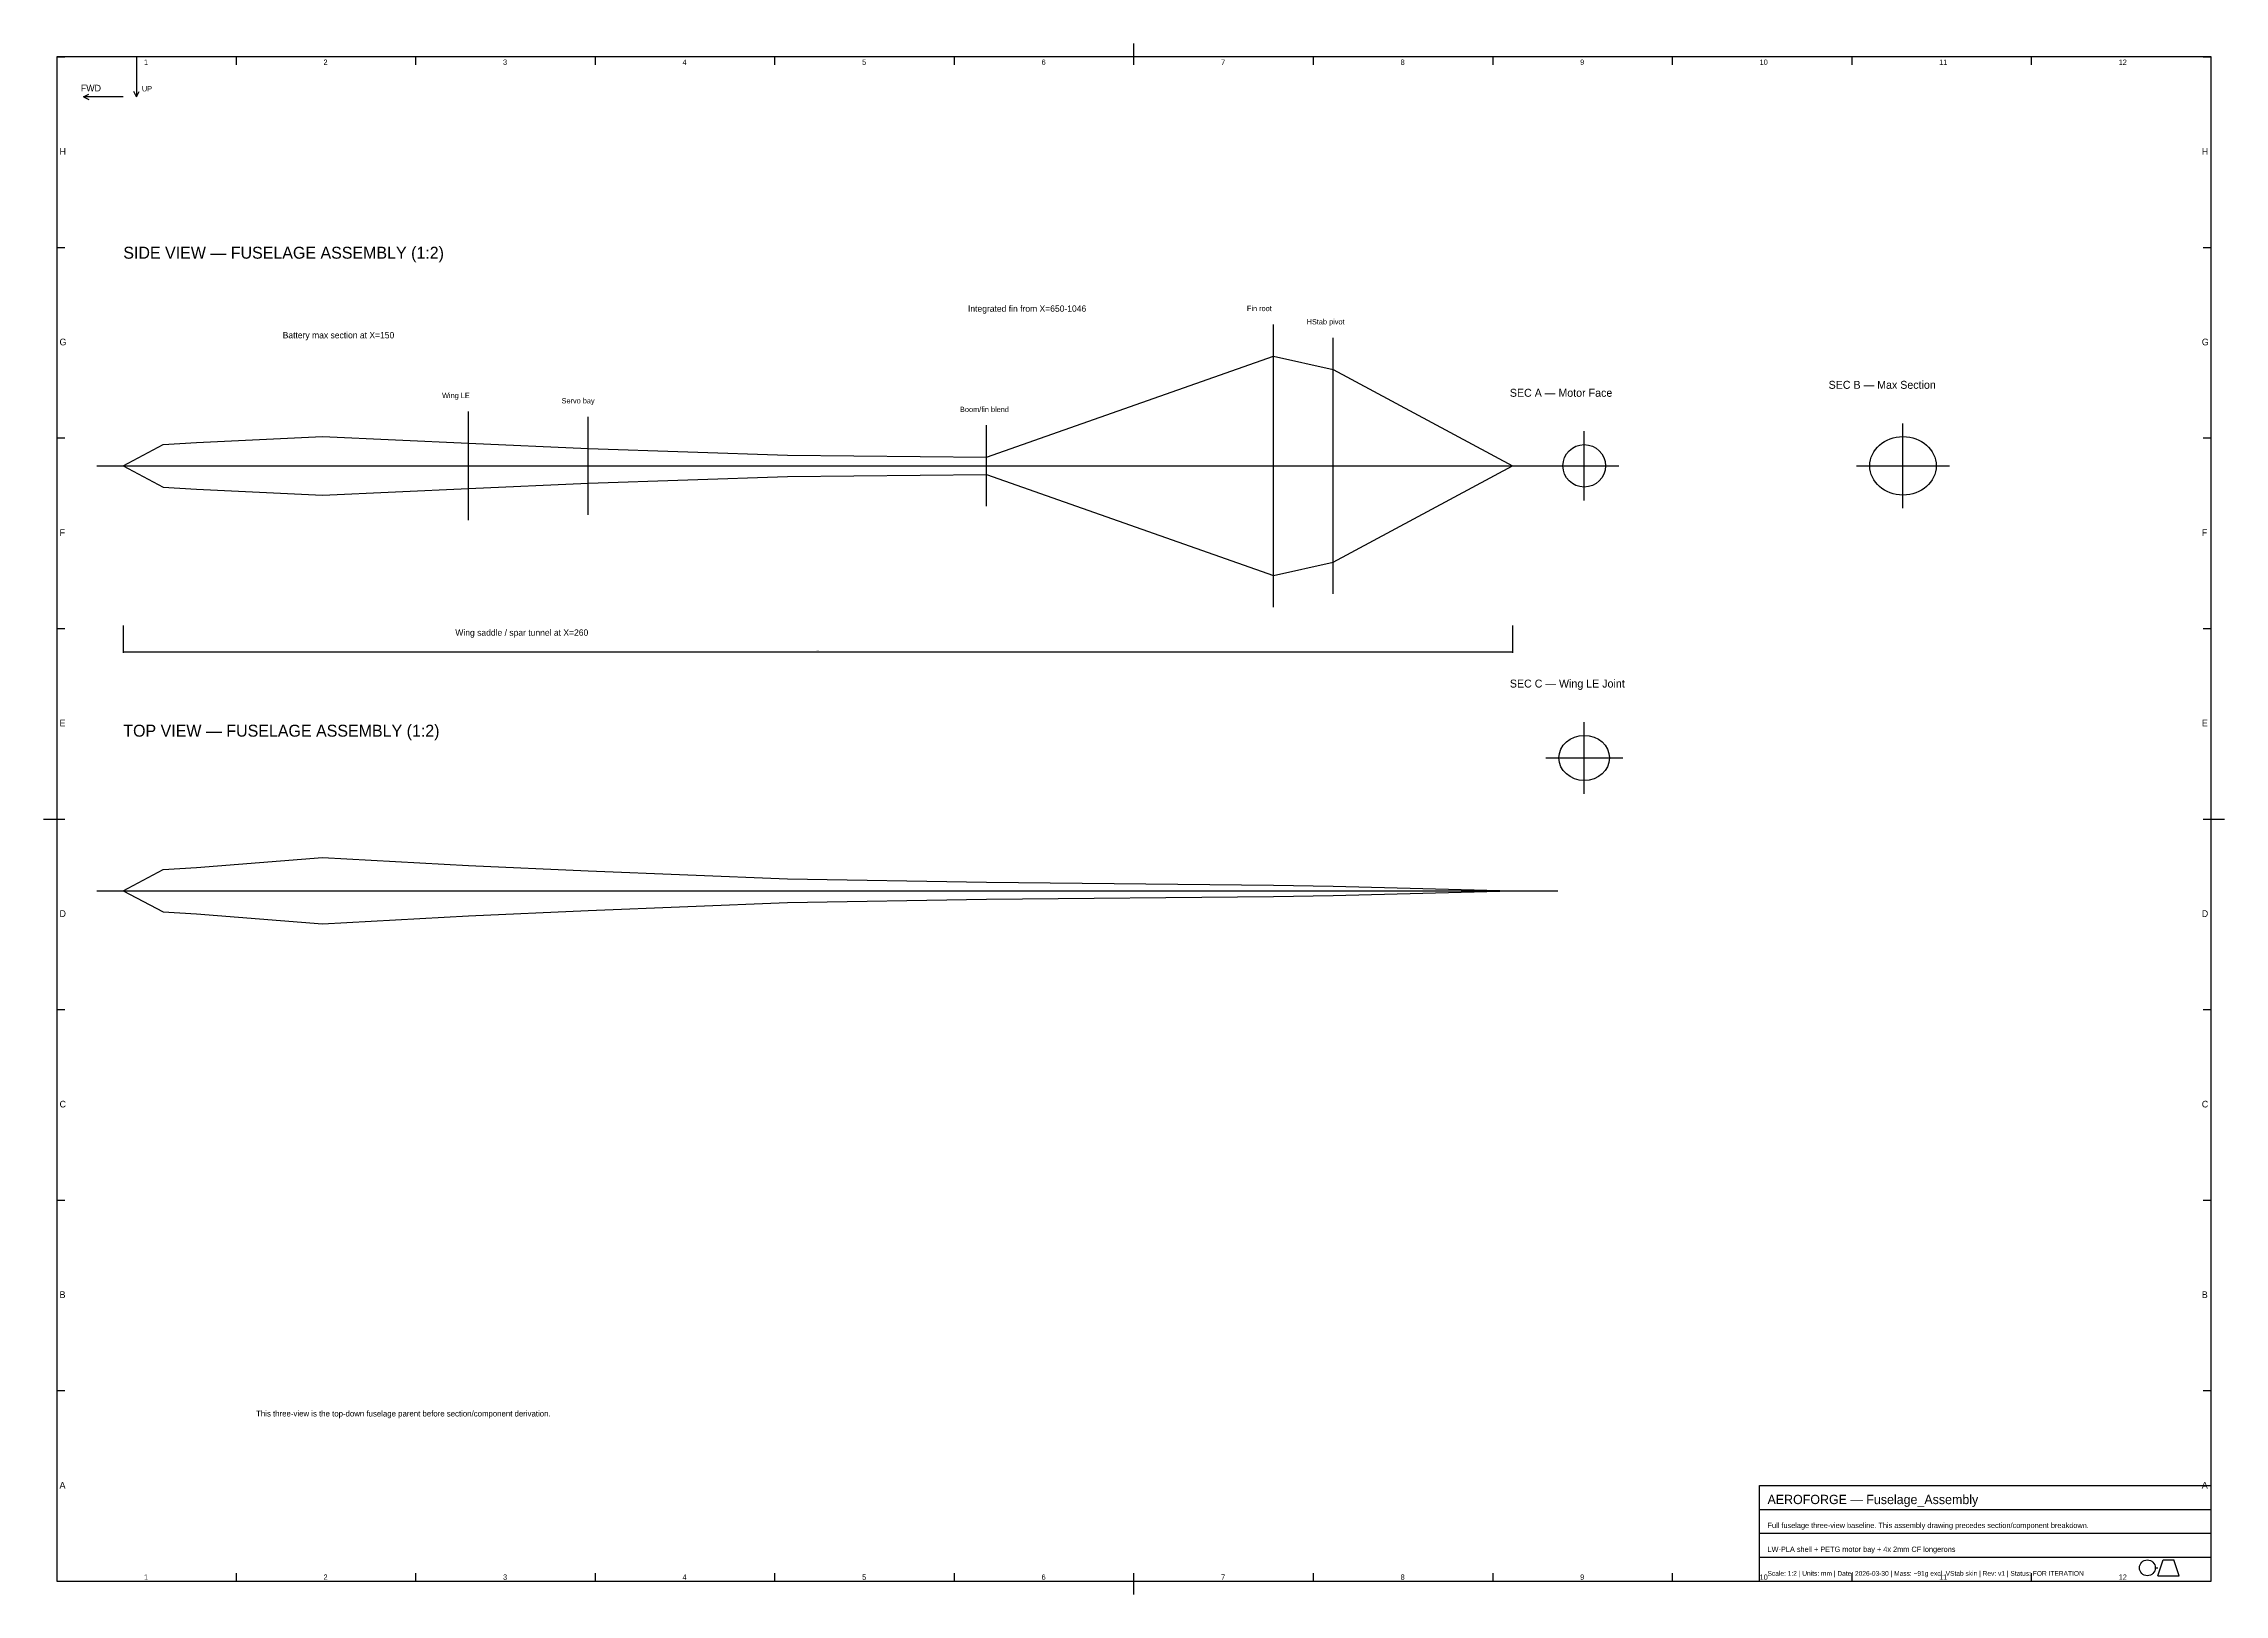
# Model space of a CAD drawing. Header units: metres. Extents: x 15 to 836, y 5 to 589.
import ezdxf

# ---------------------------------------------------------------- set-up
doc = ezdxf.new("R2010")
doc.units = ezdxf.units.M
for name, color, linetype in [('BORDER', 7, 'Continuous'), ('CENTERLINE', 5, 'Continuous'), ('DIMENSION', 1, 'Continuous'), ('ORIENTATION', 7, 'Continuous'), ('OUTLINE', 7, 'Continuous'), ('SECTION', 4, 'Continuous'), ('TEXT', 7, 'Continuous'), ('TITLEBLOCK', 7, 'Continuous')]:
    doc.layers.add(name, color=color, linetype=linetype)
doc.styles.add('OpenSansCondensed-Light', font='OpenSansCondensed-Light.ttf')
doc.dimstyles.new('EZDXF', dxfattribs={"dimtxt": 0.25, "dimasz": 0.175, "dimexe": 0.375, "dimexo": 0.125, "dimgap": 0.1, "dimtad": 1, "dimlfac": 100, "dimzin": 12, "dimdsep": 46, "dimtxsty": 'OpenSansCondensed-Light', "dimblk": 'ARCHTICK', "dimcen": 2.5, "dimazin": 3, "dimtfac": 0.5, "dimtmove": 2, "dimatfit": 3})

# ---------------------------------------------------------------- blocks, each defined once
blk = doc.blocks.new('_ARCHTICK')
at = {"color": 0, "linetype": 'BYBLOCK', "const_width": 0.15}
blk.add_lwpolyline([(-0.5, -0.5), (0.5, 0.5)], dxfattribs=at)

msp = doc.modelspace()

# ---------------------------------------------------------------- linework, layer by layer
at = {"layer": 'BORDER'}
for p, q in [((831, 584), (20, 584)), ((20, 584), (20, 10)), ((20, 584), (23, 584)), ((87.58333, 581), (87.58333, 584)), ((155.16667, 581), (155.16667, 584)), ((222.75, 581), (222.75, 584)), ((290.33333, 581), (290.33333, 584)), ((357.91667, 581), (357.91667, 584)), ((425.5, 584), (425.5, 589)), ((425.5, 581), (425.5, 584)), ((493.08333, 581), (493.08333, 584)), ((560.66667, 581), (560.66667, 584)), ((628.25, 581), (628.25, 584)), ((695.83333, 581), (695.83333, 584)), ((763.41667, 581), (763.41667, 584)), ((828, 584), (831, 584)), ((831, 10), (831, 584)), ((831, 581), (831, 584)), ((20, 512.25), (23, 512.25)), ((828, 512.25), (831, 512.25)), ((20, 440.5), (23, 440.5)), ((828, 440.5), (831, 440.5)), ((20, 368.75), (23, 368.75)), ((828, 368.75), (831, 368.75)), ((15, 297), (20, 297)), ((20, 297), (23, 297)), ((828, 297), (831, 297)), ((831, 297), (836, 297)), ((20, 225.25), (23, 225.25)), ((828, 225.25), (831, 225.25)), ((20, 153.5), (23, 153.5)), ((828, 153.5), (831, 153.5)), ((20, 81.75), (23, 81.75)), ((828, 81.75), (831, 81.75)), ((20, 10), (831, 10)), ((87.58333, 10), (87.58333, 13)), ((155.16667, 10), (155.16667, 13)), ((222.75, 10), (222.75, 13)), ((290.33333, 10), (290.33333, 13)), ((357.91667, 10), (357.91667, 13)), ((425.5, 10), (425.5, 13)), ((425.5, 5), (425.5, 10)), ((493.08333, 10), (493.08333, 13)), ((560.66667, 10), (560.66667, 13)), ((628.25, 10), (628.25, 13)), ((695.83333, 10), (695.83333, 13)), ((763.41667, 10), (763.41667, 13)), ((831, 10), (831, 13))]:
    msp.add_line(p, q, dxfattribs=at)
at = {"layer": 'CENTERLINE'}
for p, q in [((715, 414), (715, 446)), ((595, 417), (595, 443)), ((35, 430), (585, 430)), ((582, 430), (608, 430)), ((697.5, 430), (732.5, 430)), ((595, 306.5), (595, 333.5)), ((580.5, 320), (609.5, 320)), ((35, 270), (585, 270))]:
    msp.add_line(p, q, dxfattribs=at)
at = {"layer": 'ORIENTATION'}
for p, q in [((50, 584), (50, 569)), ((30, 569), (32, 570)), ((45, 569), (30, 569)), ((30, 569), (32, 568)), ((50, 569), (49, 571)), ((50, 569), (51, 571))]:
    msp.add_line(p, q, dxfattribs=at)
at = {"layer": 'OUTLINE'}
for p, q in [((370, 433.25), (478, 471.25)), ((478, 471.25), (500.5, 466.25)), ((500.5, 466.25), (568, 430)), ((45, 430), (60, 438)), ((60, 438), (72.5, 438.75)), ((72.5, 438.75), (120, 441)), ((120, 441), (175, 438.5)), ((175, 438.5), (220, 436.5)), ((220, 436.5), (295, 434)), ((45, 430), (60, 422)), ((295, 434), (370, 433.25)), ((500.5, 393.75), (568, 430)), ((60, 422), (72.5, 421.25)), ((72.5, 421.25), (120, 419)), ((120, 419), (175, 421.5)), ((175, 421.5), (220, 423.5)), ((220, 423.5), (295, 426)), ((295, 426), (370, 426.75)), ((370, 426.75), (478, 388.75)), ((478, 388.75), (500.5, 393.75)), ((72.5, 278.75), (120, 282.5)), ((120, 282.5), (175, 279.5)), ((175, 279.5), (220, 277.5)), ((45, 270), (60, 278)), ((60, 278), (72.5, 278.75)), ((220, 277.5), (295, 274.5)), ((295, 274.5), (370, 273.25)), ((370, 273.25), (478, 272.125)), ((478, 272.125), (500.5, 271.75)), ((500.5, 271.75), (568, 270)), ((45, 270), (60, 262)), ((220, 262.5), (295, 265.5)), ((295, 265.5), (370, 266.75)), ((370, 266.75), (478, 267.875)), ((478, 267.875), (500.5, 268.25)), ((500.5, 268.25), (568, 270)), ((60, 262), (72.5, 261.25)), ((72.5, 261.25), (120, 257.5)), ((120, 257.5), (175, 260.5)), ((175, 260.5), (220, 262.5))]:
    msp.add_line(p, q, dxfattribs=at)
for centre, major_axis, ratio in [((595, 430), (8, 0), 1), ((715, 430), (12.5, 0), 0.88), ((595, 320), (9.5, 0), 0.894736842)]:
    msp.add_ellipse(centre, major_axis=major_axis, ratio=ratio, dxfattribs=at)
at = {"layer": 'SECTION'}
for p, q in [((478, 376.75), (478, 483.25)), ((500.5, 381.75), (500.5, 478.25)), ((175, 409.5), (175, 450.5)), ((220, 411.5), (220, 448.5)), ((370, 414.75), (370, 445.25))]:
    msp.add_line(p, q, dxfattribs=at)
at = {"layer": 'TITLEBLOCK'}
for p, q in [((661, 46), (831, 46)), ((661, 10), (661, 46)), ((831, 10), (831, 46)), ((661, 37), (831, 37)), ((661, 28), (831, 28)), ((661, 19), (831, 19)), ((811, 12), (813, 18)), ((813, 18), (817, 18)), ((819, 12), (817, 18)), ((661, 10), (831, 10)), ((810, 15), (811, 15)), ((811, 12), (819, 12))]:
    msp.add_line(p, q, dxfattribs=at)
msp.add_circle((807, 15), 3, dxfattribs=at)

# ---------------------------------------------------------------- texts
at = {"layer": 'BORDER'}
for s, height, p in [('1', 2, (52.79167, 581)), ('2', 2, (120.375, 581)), ('3', 2, (187.95833, 581)), ('4', 2, (255.54167, 581)), ('5', 2, (323.125, 581)), ('6', 2, (390.70833, 581)), ('7', 2, (458.29167, 581)), ('8', 2, (525.875, 581)), ('9', 2, (593.45833, 581)), ('10', 2, (661.04167, 581)), ('11', 2, (728.625, 581)), ('12', 2, (796.20833, 581)), ('H', 2.5, (21, 547.125)), ('H', 2.5, (827.5, 547.125)), ('G', 2.5, (21, 475.375)), ('G', 2.5, (827.5, 475.375)), ('F', 2.5, (21, 403.625)), ('F', 2.5, (827.5, 403.625)), ('E', 2.5, (21, 331.875)), ('E', 2.5, (827.5, 331.875)), ('D', 2.5, (21, 260.125)), ('D', 2.5, (827.5, 260.125)), ('C', 2.5, (21, 188.375)), ('C', 2.5, (827.5, 188.375)), ('B', 2.5, (21, 116.625)), ('B', 2.5, (827.5, 116.625)), ('A', 2.5, (21, 44.875)), ('A', 2.5, (827.5, 44.875)), ('1', 2, (52.79167, 10.5)), ('2', 2, (120.375, 10.5)), ('3', 2, (187.95833, 10.5)), ('4', 2, (255.54167, 10.5)), ('5', 2, (323.125, 10.5)), ('6', 2, (390.70833, 10.5)), ('7', 2, (458.29167, 10.5)), ('8', 2, (525.875, 10.5)), ('9', 2, (593.45833, 10.5)), ('10', 2, (661.04167, 10.5)), ('11', 2, (728.625, 10.5)), ('12', 2, (796.20833, 10.5))]:
    msp.add_text(s, height=height, dxfattribs=at).set_placement(p)
at = {"layer": 'ORIENTATION'}
for s, height, p in [('FWD', 2.5, (29, 571)), ('UP', 2, (52, 571))]:
    msp.add_text(s, height=height, dxfattribs=at).set_placement(p)
at = {"layer": 'TEXT'}
for s, height, p in [('SIDE VIEW — FUSELAGE ASSEMBLY (1:2)', 4.5, (45, 508)), ('Integrated fin from X=650-1046', 2.4, (363, 488)), ('Fin root', 2, (468, 488.25)), ('HStab pivot', 2, (490.5, 483.25)), ('Battery max section at X=150', 2.4, (105, 478)), ('SEC B — Max Section', 3, (687, 459)), ('Wing LE', 2, (165, 455.5)), ('Servo bay', 2, (210, 453.5)), ('Boom/fin blend', 2, (360, 450.25)), ('SEC A — Motor Face', 3, (567, 456)), ('Wing saddle / spar tunnel at X=260', 2.4, (170, 366)), ('SEC C — Wing LE Joint', 3, (567, 346.5)), ('TOP VIEW — FUSELAGE ASSEMBLY (1:2)', 4.5, (45, 328)), ('This three-view is the top-down fuselage parent before section/component derivation.', 2.2, (95, 72))]:
    msp.add_text(s, height=height, dxfattribs=at).set_placement(p)
at = {"layer": 'TITLEBLOCK'}
for s, height, p in [('AEROFORGE — Fuselage_Assembly', 3.5, (664, 39)), ('Full fuselage three-view baseline. This assembly drawing precedes section/component breakdown.', 2, (664, 30)), ('LW-PLA shell + PETG motor bay + 4x 2mm CF longerons', 2, (664, 21)), ('Scale: 1:2 | Units: mm | Date: 2026-03-30 | Mass: ~91g excl. VStab skin | Rev: v1 | Status: FOR ITERATION', 1.8, (664, 12))]:
    msp.add_text(s, height=height, dxfattribs=at).set_placement(p)

# ---------------------------------------------------------------- dimensions: what is measured, and where the dimension line sits
at = {"layer": 'DIMENSION'}
msp.add_linear_dim(base=(45, 360), p1=(45, 370), p2=(568, 370), dimstyle='EZDXF', dxfattribs=at).render()

doc.saveas('drawing.dxf')
